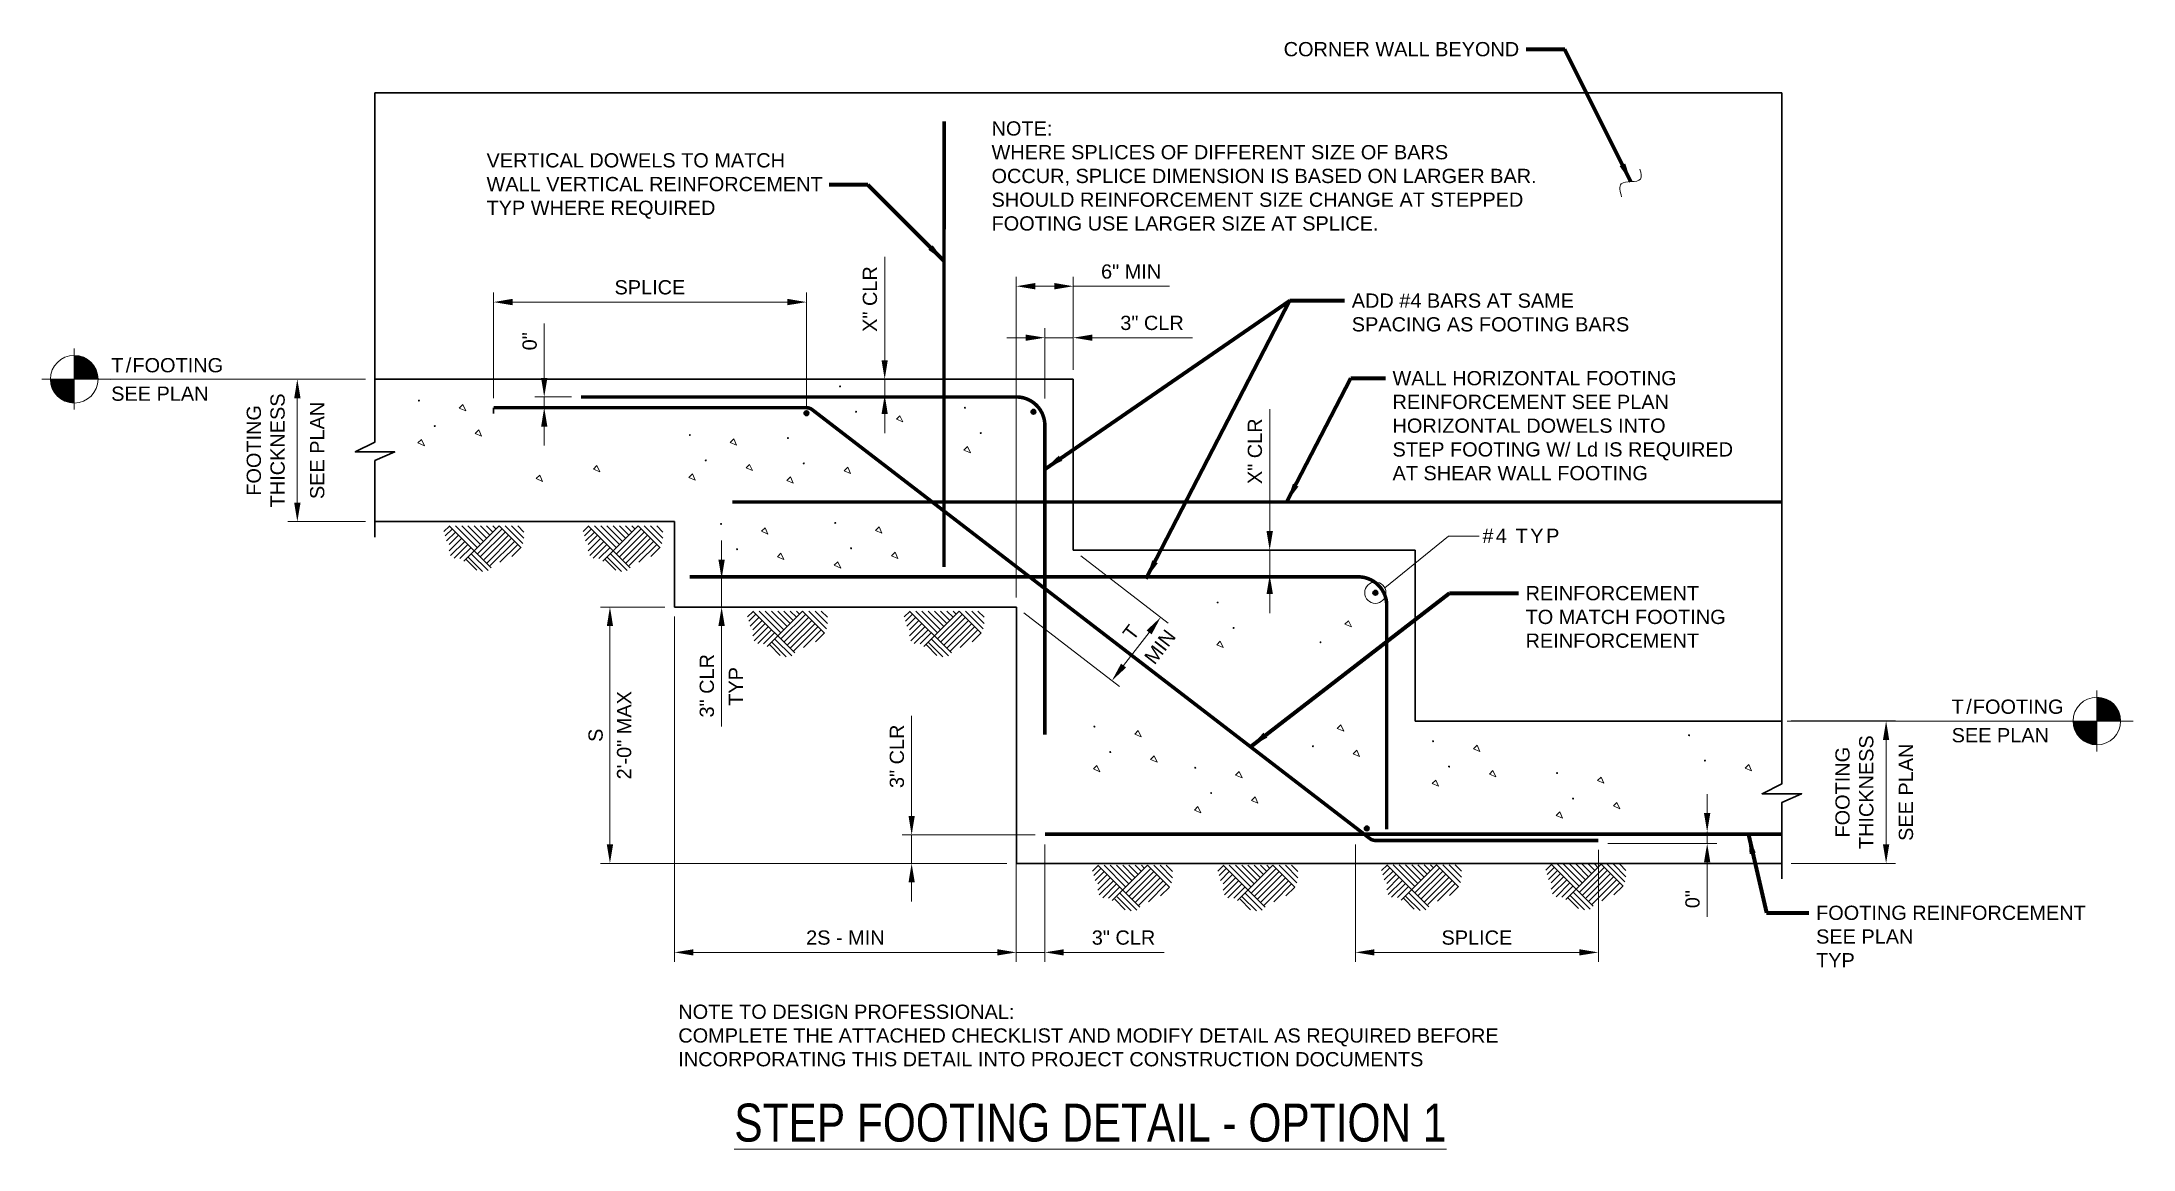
# Model space of a CAD drawing. Header units: inches. Extents: x -236 to -15, y 809 to 925.
import ezdxf

# ---------------------------------------------------------------- set-up
doc = ezdxf.new("R2010")
doc.units = ezdxf.units.IN
doc.header["$LTSCALE"] = 5
doc.header["$MEASUREMENT"] = 0
for name, color, linetype, lineweight in [('S-ANNO-DIMS', 1, 'Continuous', 20), ('S-ANNO-TEXT', 7, 'Continuous', 20), ('S-DELT-PATT', 7, 'Continuous', 15), ('S-DETL', 3, 'Continuous', 30)]:
    doc.layers.add(name, color=color, linetype=linetype, lineweight=lineweight)
doc.styles.add('Romans', font='arial.ttf')
doc.dimstyles.get("Standard").update_dxf_attribs({"dimtxt": 0.18, "dimasz": 0.18, "dimexe": 0.18, "dimexo": 0.0625, "dimgap": 0.09, "dimtad": 0, "dimtih": 1, "dimtoh": 1, "dimdec": 4, "dimzin": 0, "dimdsep": 46, "dimtxsty": 'Standard', "dimcen": 0.09, "dimadec": 0, "dimazin": 0, "dimtfac": 1, "dimtdec": 4, "dimtofl": 0, "dimtmove": 0, "dimatfit": 3, "dimfxl": 1, "dimtolj": 1, "dimtzin": 0, "dimarcsym": 0})

msp = doc.modelspace()

# ---------------------------------------------------------------- texts
at = {"layer": 'S-ANNO-DIMS', "attachment_point": 5, "style": 'Romans'}
for s, insert, char_height, rotation in [('\\A1;SEE PLAN', (-206.5688186, 882.1655868), 1.499999989, 90), ('\\A1;MIN', (-117.8314071, 861.4841214), 1.49999999, 52.431562154), ('\\A1;SEE PLAN', (-39.2737126, 846.1655868), 1.499999989, 90)]:
    msp.add_mtext(s, dxfattribs=dict(at, insert=insert, char_height=char_height, rotation=rotation))
at = {"layer": 'S-ANNO-DIMS', "insert": (-163.2421222, 859.3487383), "char_height": 1.49999999, "width": 35.703847172, "attachment_point": 3, "rotation": 90, "style": 'Romans'}
msp.add_mtext('TYP', dxfattribs=at)
at = {"layer": 'S-ANNO-DIMS', "insert": (-175.7507639, 852.1655868), "char_height": 1.49999999, "attachment_point": 5, "rotation": 90, "line_spacing_factor": 1.2, "style": 'Romans'}
msp.add_mtext('S\\P2\'-0" MAX', dxfattribs=at)
at = {"layer": 'S-ANNO-TEXT', "style": 'Romans', "width": 0.8}
msp.add_text('%%USTEP FOOTING DETAIL - OPTION 1', height=4, dxfattribs=at).set_placement((-162.6597016, 809.3724117))
at = {"layer": 'S-ANNO-TEXT', "char_height": 1.499999989, "style": 'Romans'}
for s, insert, attachment_point in [('CORNER WALL BEYOND', (-80.0084556, 925.1799608), 3), ('NOTE: \\PWHERE SPLICES OF DIFFERENT SIZE OF BARS \\POCCUR, SPLICE DIMENSION IS BASED ON LARGER BAR.\\PSHOULD REINFORCEMENT SIZE CHANGE AT STEPPED \\PFOOTING USE LARGER SIZE AT SPLICE.', (-135.5671097, 916.8278125), 1), ('VERTICAL DOWELS TO MATCH \\PWALL VERTICAL REINFORCEMENT \\PTYP WHERE REQUIRED', (-188.7442355, 913.4708961), 1), ('ADD #4 BARS AT SAME \\PSPACING AS FOOTING BARS', (-97.6365525, 898.6972932), 1), ('WALL HORIZONTAL FOOTING \\PREINFORCEMENT SEE PLAN \\PHORIZONTAL DOWELS INTO \\PSTEP FOOTING W/ Ld IS REQUIRED \\PAT SHEAR WALL FOOTING', (-93.3436725, 890.5272819), 1), ('{\\T1.2;#4 TYP}', (-75.4902725, 873.9212713), 3), ('REINFORCEMENT \\PTO MATCH FOOTING \\PREINFORCEMENT ', (-79.3324569, 867.8852065), 1), ('FOOTING REINFORCEMENT \\PSEE PLAN \\PTYP', (-48.742828, 834.2188312), 1), ('NOTE TO DESIGN PROFESSIONAL: \\PCOMPLETE THE ATTACHED CHECKLIST AND MODIFY DETAIL AS REQUIRED BEFORE \\PINCORPORATING THIS DETAIL INTO PROJECT CONSTRUCTION DOCUMENTS', (-168.5516865, 823.7987419), 1)]:
    msp.add_mtext(s, dxfattribs=dict(at, insert=insert, attachment_point=attachment_point))
at = {"layer": 'S-ANNO-TEXT', "char_height": 1.499999989, "attachment_point": 4, "line_spacing_factor": 1.2, "style": 'Romans'}
for insert in [(-228.2690965, 889.6330646), (-34.4691402, 853.6655868)]:
    msp.add_mtext('{\\T1.2;T/}FOOTING\\PSEE PLAN', dxfattribs=dict(at, insert=insert))

# ---------------------------------------------------------------- blocks, each defined once
blk = doc.blocks.new('*D4')
at = {"layer": 'Defpoints', "color": 0, "transparency": 16777216}
for p in [(-129.96, 841.67), (-143.98, 838.67), (-132.96, 838.67)]:
    blk.add_point(p, dxfattribs=at)
at = {"layer": 'S-ANNO-DIMS', "transparency": 16777216}
for p, q in [((-143.98, 843.67), (-143.98, 854.23)), ((-130.96, 841.67), (-144.98, 841.67)), ((-143.98, 838.67), (-143.98, 841.67)), ((-133.96, 838.67), (-144.98, 838.67)), ((-143.98, 836.67), (-143.98, 834.67))]:
    blk.add_line(p, q, dxfattribs=at)
for points in [[(-144.31, 843.67), (-143.65, 843.67), (-143.98, 841.67)], [(-144.31, 836.67), (-143.65, 836.67), (-143.98, 838.67)]]:
    blk.add_solid(points, dxfattribs=at)
at = {"layer": 'S-ANNO-DIMS', "transparency": 16777216, "insert": (-145.53, 849.95), "char_height": 1.5, "attachment_point": 5, "rotation": 90, "style": 'Romans'}
blk.add_mtext('\\A1;3" CLR', dxfattribs=at)
blk = doc.blocks.new('*D5')
at = {"layer": 'Defpoints', "color": 0, "transparency": 16777216}
for p in [(-129.96, 841.67), (-132.96, 838.67), (-129.96, 829.3)]:
    blk.add_point(p, dxfattribs=at)
at = {"layer": 'S-ANNO-DIMS', "transparency": 16777216}
for p, q in [((-129.96, 840.67), (-129.96, 828.3)), ((-132.96, 837.67), (-132.96, 828.3)), ((-134.96, 829.3), (-136.96, 829.3)), ((-132.96, 829.3), (-129.96, 829.3)), ((-127.96, 829.3), (-117.39, 829.3))]:
    blk.add_line(p, q, dxfattribs=at)
for points in [[(-134.96, 829.63), (-134.96, 828.97), (-132.96, 829.3)], [(-127.96, 829.63), (-127.96, 828.97), (-129.96, 829.3)]]:
    blk.add_solid(points, dxfattribs=at)
at = {"layer": 'S-ANNO-DIMS', "transparency": 16777216, "insert": (-121.67, 830.85), "char_height": 1.5, "attachment_point": 5, "style": 'Romans'}
blk.add_mtext('\\A1;3" CLR', dxfattribs=at)
blk = doc.blocks.new('*D6')
at = {"layer": 'Defpoints', "color": 0, "transparency": 16777216}
for p in [(-168.96, 865.67), (-132.96, 839.67), (-132.96, 829.3)]:
    blk.add_point(p, dxfattribs=at)
at = {"layer": 'S-ANNO-DIMS', "transparency": 16777216}
for p, q in [((-168.96, 864.67), (-168.96, 828.3)), ((-132.96, 838.67), (-132.96, 828.3)), ((-166.96, 829.3), (-134.96, 829.3))]:
    blk.add_line(p, q, dxfattribs=at)
for points in [[(-166.96, 829.63), (-166.96, 828.97), (-168.96, 829.3)], [(-134.96, 829.63), (-134.96, 828.97), (-132.96, 829.3)]]:
    blk.add_solid(points, dxfattribs=at)
at = {"layer": 'S-ANNO-DIMS', "transparency": 16777216, "insert": (-150.96, 830.85), "char_height": 1.5, "attachment_point": 5, "style": 'Romans'}
blk.add_mtext('\\A1;2S - MIN', dxfattribs=at)
blk = doc.blocks.new('*D7')
at = {"layer": 'Defpoints', "color": 0, "transparency": 16777216}
for p in [(-168.96, 865.67), (-175.75, 838.67), (-132.96, 838.67)]:
    blk.add_point(p, dxfattribs=at)
at = {"layer": 'S-ANNO-DIMS', "transparency": 16777216}
for p, q in [((-169.96, 865.67), (-176.75, 865.67)), ((-175.75, 863.67), (-175.75, 840.67)), ((-133.96, 838.67), (-176.75, 838.67))]:
    blk.add_line(p, q, dxfattribs=at)
for points in [[(-176.08, 863.67), (-175.42, 863.67), (-175.75, 865.67)], [(-176.08, 840.67), (-175.42, 840.67), (-175.75, 838.67)]]:
    blk.add_solid(points, dxfattribs=at)
blk = doc.blocks.new('*D8')
at = {"layer": 'Defpoints', "color": 0, "transparency": 16777216}
for p in [(-97.25, 841.67), (-71.67, 841.09), (-71.67, 829.3)]:
    blk.add_point(p, dxfattribs=at)
at = {"layer": 'S-ANNO-DIMS', "transparency": 16777216}
for p, q in [((-97.25, 840.67), (-97.25, 828.3)), ((-71.67, 840.09), (-71.67, 828.3)), ((-95.25, 829.3), (-73.67, 829.3))]:
    blk.add_line(p, q, dxfattribs=at)
for points in [[(-95.25, 829.63), (-95.25, 828.97), (-97.25, 829.3)], [(-73.67, 829.63), (-73.67, 828.97), (-71.67, 829.3)]]:
    blk.add_solid(points, dxfattribs=at)
at = {"layer": 'S-ANNO-DIMS', "transparency": 16777216, "insert": (-84.46, 830.85), "char_height": 1.5, "attachment_point": 5, "style": 'Romans'}
blk.add_mtext('\\A1;SPLICE', dxfattribs=at)
blk = doc.blocks.new('*D9')
at = {"layer": 'Defpoints', "color": 0, "transparency": 16777216}
for p in [(-155.06, 897.79), (-188.01, 886.67), (-155.06, 885.67)]:
    blk.add_point(p, dxfattribs=at)
at = {"layer": 'S-ANNO-DIMS', "transparency": 16777216}
for p, q in [((-188.01, 887.67), (-188.01, 898.79)), ((-155.06, 886.67), (-155.06, 898.79)), ((-186.01, 897.79), (-157.06, 897.79))]:
    blk.add_line(p, q, dxfattribs=at)
for points in [[(-186.01, 898.13), (-186.01, 897.46), (-188.01, 897.79)], [(-157.06, 898.13), (-157.06, 897.46), (-155.06, 897.79)]]:
    blk.add_solid(points, dxfattribs=at)
at = {"layer": 'S-ANNO-DIMS', "transparency": 16777216, "insert": (-171.54, 899.34), "char_height": 1.5, "attachment_point": 5, "style": 'Romans'}
blk.add_mtext('\\A1;SPLICE', dxfattribs=at)
blk = doc.blocks.new('*D10')
at = {"layer": 'Defpoints', "color": 0, "transparency": 16777216}
for p in [(-126.96, 894.04), (-126.96, 889.67), (-129.96, 886.64)]:
    blk.add_point(p, dxfattribs=at)
at = {"layer": 'S-ANNO-DIMS', "transparency": 16777216}
for p, q in [((-129.96, 887.64), (-129.96, 895.04)), ((-126.96, 890.67), (-126.96, 895.04)), ((-131.96, 894.04), (-133.96, 894.04)), ((-129.96, 894.04), (-126.96, 894.04)), ((-124.96, 894.04), (-114.39, 894.04))]:
    blk.add_line(p, q, dxfattribs=at)
for points in [[(-131.96, 894.37), (-131.96, 893.71), (-129.96, 894.04)], [(-124.96, 894.37), (-124.96, 893.71), (-126.96, 894.04)]]:
    blk.add_solid(points, dxfattribs=at)
at = {"layer": 'S-ANNO-DIMS', "transparency": 16777216, "insert": (-118.67, 895.59), "char_height": 1.5, "attachment_point": 5, "style": 'Romans'}
blk.add_mtext('\\A1;3" CLR', dxfattribs=at)
blk = doc.blocks.new('*D11')
at = {"layer": 'Defpoints', "color": 0, "transparency": 16777216}
for p in [(-126.96, 899.46), (-126.96, 889.67), (-132.96, 865.67)]:
    blk.add_point(p, dxfattribs=at)
at = {"layer": 'S-ANNO-DIMS', "transparency": 16777216}
for p, q in [((-132.96, 866.67), (-132.96, 900.46)), ((-130.96, 899.46), (-128.96, 899.46)), ((-126.96, 890.67), (-126.96, 900.46)), ((-126.96, 899.46), (-116.83, 899.46))]:
    blk.add_line(p, q, dxfattribs=at)
for points in [[(-130.96, 899.8), (-130.96, 899.13), (-132.96, 899.46)], [(-128.96, 899.8), (-128.96, 899.13), (-126.96, 899.46)]]:
    blk.add_solid(points, dxfattribs=at)
at = {"layer": 'S-ANNO-DIMS', "transparency": 16777216, "insert": (-120.87, 901), "char_height": 1.5, "attachment_point": 5, "style": 'Romans'}
blk.add_mtext('\\A1;6" MIN', dxfattribs=at)
blk = doc.blocks.new('*D12')
at = {"layer": 'Defpoints', "color": 0, "transparency": 16777216}
for p in [(-60.21, 841.98), (-71.67, 840.77), (-60.21, 840.77)]:
    blk.add_point(p, dxfattribs=at)
at = {"layer": 'S-ANNO-DIMS', "transparency": 16777216}
for p, q in [((-60.21, 843.98), (-60.21, 845.98)), ((-60.21, 841.98), (-60.21, 840.77)), ((-70.67, 840.77), (-59.21, 840.77)), ((-60.21, 838.77), (-60.21, 833.05))]:
    blk.add_line(p, q, dxfattribs=at)
for points in [[(-60.55, 843.98), (-59.88, 843.98), (-60.21, 841.98)], [(-60.55, 838.77), (-59.88, 838.77), (-60.21, 840.77)]]:
    blk.add_solid(points, dxfattribs=at)
at = {"layer": 'S-ANNO-DIMS', "transparency": 16777216, "insert": (-61.75, 834.91), "char_height": 1.5, "attachment_point": 5, "rotation": 90, "style": 'Romans'}
blk.add_mtext('\\A1;0"', dxfattribs=at)
blk = doc.blocks.new('*D13')
at = {"layer": 'Defpoints', "color": 0, "transparency": 16777216}
for p in [(-52.35, 853.67), (-52.35, 838.67), (-41.37, 838.67)]:
    blk.add_point(p, dxfattribs=at)
at = {"layer": 'S-ANNO-DIMS', "transparency": 16777216}
for p, q in [((-51.35, 853.67), (-40.37, 853.67)), ((-41.37, 851.67), (-41.37, 840.67)), ((-51.35, 838.67), (-40.37, 838.67))]:
    blk.add_line(p, q, dxfattribs=at)
for points in [[(-41.7, 851.67), (-41.04, 851.67), (-41.37, 853.67)], [(-41.7, 840.67), (-41.04, 840.67), (-41.37, 838.67)]]:
    blk.add_solid(points, dxfattribs=at)
at = {"layer": 'S-ANNO-DIMS', "transparency": 16777216, "insert": (-44.7, 846.17), "char_height": 1.5, "attachment_point": 5, "rotation": 90, "style": 'Romans'}
blk.add_mtext('\\A1;FOOTING\\PTHICKNESS', dxfattribs=at)
blk = doc.blocks.new('*D14')
at = {"layer": 'Defpoints', "color": 0, "transparency": 16777216}
for p in [(-90.96, 871.67), (-106.28, 869.04), (-106.28, 869.04)]:
    blk.add_point(p, dxfattribs=at)
at = {"layer": 'S-ANNO-DIMS', "transparency": 16777216}
for p, q in [((-106.28, 873.67), (-106.28, 886.52)), ((-106.28, 869.04), (-106.28, 871.67)), ((-106.28, 867.04), (-106.28, 865.04))]:
    blk.add_line(p, q, dxfattribs=at)
for points in [[(-106.61, 873.67), (-105.94, 873.67), (-106.28, 871.67)], [(-106.61, 867.04), (-105.94, 867.04), (-106.28, 869.04)]]:
    blk.add_solid(points, dxfattribs=at)
at = {"layer": 'S-ANNO-DIMS', "transparency": 16777216, "insert": (-107.83, 882.08), "char_height": 1.5, "attachment_point": 5, "rotation": 90, "style": 'Romans'}
blk.add_mtext('\\A1;X" CLR', dxfattribs=at)
blk = doc.blocks.new('*D15')
at = {"layer": 'Defpoints', "color": 0, "transparency": 16777216}
for p in [(-126.96, 871.67), (-132.96, 865.67), (-117.76, 864.59)]:
    blk.add_point(p, dxfattribs=at)
at = {"layer": 'S-ANNO-DIMS', "transparency": 16777216}
for p, q in [((-126.16, 871.06), (-116.96, 863.98)), ((-132.16, 865.06), (-122.09, 857.31)), ((-121.67, 859.5), (-118.98, 863))]:
    blk.add_line(p, q, dxfattribs=at)
for points in [[(-119.24, 863.21), (-118.71, 862.8), (-117.76, 864.59)], [(-121.93, 859.71), (-121.4, 859.3), (-122.89, 857.92)]]:
    blk.add_solid(points, dxfattribs=at)
at = {"layer": 'S-ANNO-DIMS', "transparency": 16777216, "insert": (-120.88, 862.99), "char_height": 1.5, "attachment_point": 5, "rotation": 52.4316, "style": 'Romans'}
blk.add_mtext('\\A1;T', dxfattribs=at)
blk = doc.blocks.new('*D1')
at = {"layer": 'Defpoints', "color": 0, "transparency": 16777216}
for p in [(-178.79, 887.8), (-182.67, 886.67), (-178.79, 886.67)]:
    blk.add_point(p, dxfattribs=at)
at = {"layer": 'S-ANNO-DIMS', "transparency": 16777216}
for p, q in [((-182.67, 889.8), (-182.67, 895.52)), ((-179.79, 887.8), (-183.67, 887.8)), ((-182.67, 886.67), (-182.67, 887.8)), ((-179.79, 886.67), (-183.67, 886.67)), ((-182.67, 884.67), (-182.67, 882.67))]:
    blk.add_line(p, q, dxfattribs=at)
for points in [[(-183, 889.8), (-182.34, 889.8), (-182.67, 887.8)], [(-183, 884.67), (-182.34, 884.67), (-182.67, 886.67)]]:
    blk.add_solid(points, dxfattribs=at)
at = {"layer": 'S-ANNO-DIMS', "transparency": 16777216, "insert": (-184.2, 893.66), "char_height": 1.5, "attachment_point": 5, "rotation": 90, "style": 'Romans'}
blk.add_mtext('\\A1;0"', dxfattribs=at)
blk = doc.blocks.new('*D0')
at = {"layer": 'Defpoints', "color": 0, "transparency": 16777216}
for p in [(-200.49, 889.67), (-208.67, 874.67), (-200.49, 874.67)]:
    blk.add_point(p, dxfattribs=at)
at = {"layer": 'S-ANNO-DIMS', "transparency": 16777216}
for p, q in [((-201.49, 889.67), (-209.67, 889.67)), ((-208.67, 887.67), (-208.67, 876.67)), ((-201.49, 874.67), (-209.67, 874.67))]:
    blk.add_line(p, q, dxfattribs=at)
for points in [[(-209, 887.67), (-208.33, 887.67), (-208.67, 889.67)], [(-209, 876.67), (-208.33, 876.67), (-208.67, 874.67)]]:
    blk.add_solid(points, dxfattribs=at)
at = {"layer": 'S-ANNO-DIMS', "transparency": 16777216, "insert": (-211.99, 882.17), "char_height": 1.5, "attachment_point": 5, "rotation": 90, "style": 'Romans'}
blk.add_mtext('\\A1;FOOTING\\PTHICKNESS', dxfattribs=at)
blk = doc.blocks.new('*D2')
at = {"layer": 'Defpoints', "color": 0, "transparency": 16777216}
for p in [(-146.82, 887.99), (-146.82, 887.99), (-140.57, 889.67)]:
    blk.add_point(p, dxfattribs=at)
at = {"layer": 'S-ANNO-DIMS', "transparency": 16777216}
for p, q in [((-146.82, 891.67), (-146.82, 902.55)), ((-146.82, 887.99), (-146.82, 889.67)), ((-146.82, 885.99), (-146.82, 883.99))]:
    blk.add_line(p, q, dxfattribs=at)
for points in [[(-147.15, 891.67), (-146.49, 891.67), (-146.82, 889.67)], [(-147.15, 885.99), (-146.49, 885.99), (-146.82, 887.99)]]:
    blk.add_solid(points, dxfattribs=at)
at = {"layer": 'S-ANNO-DIMS', "transparency": 16777216, "insert": (-148.37, 898.11), "char_height": 1.5, "attachment_point": 5, "rotation": 90, "style": 'Romans'}
blk.add_mtext('\\A1;X" CLR', dxfattribs=at)
blk = doc.blocks.new('*D3')
at = {"layer": 'Defpoints', "color": 0, "transparency": 16777216}
for p in [(-163.99, 868.67), (-159.99, 868.67), (-156.99, 865.67)]:
    blk.add_point(p, dxfattribs=at)
at = {"layer": 'S-ANNO-DIMS', "transparency": 16777216}
for p, q in [((-163.99, 870.67), (-163.99, 872.67)), ((-163.99, 868.67), (-163.99, 865.67)), ((-163.99, 863.67), (-163.99, 853.1))]:
    blk.add_line(p, q, dxfattribs=at)
for points in [[(-164.33, 870.67), (-163.66, 870.67), (-163.99, 868.67)], [(-164.33, 863.67), (-163.66, 863.67), (-163.99, 865.67)]]:
    blk.add_solid(points, dxfattribs=at)
at = {"layer": 'S-ANNO-DIMS', "transparency": 16777216, "insert": (-165.54, 857.38), "char_height": 1.5, "attachment_point": 5, "rotation": 90, "style": 'Romans'}
blk.add_mtext('\\A1;3" CLR', dxfattribs=at)

# ---------------------------------------------------------------- dimensions: what is measured, and where the dimension line sits
at = {"layer": 'S-ANNO-DIMS'}
for base, p1, p2, text, picture, middle in [((-126.9558789, 899.4649906), (-132.9558789, 865.6655868), (-126.9558789, 889.6655868), '6" MIN', '*D11', (-120.8673266, 899.4649906)), ((-155.0625735, 897.7934245), (-188.0082074, 886.6655868), (-155.0625735, 885.6655868), 'SPLICE', '*D9', (-171.5353905, 897.7934245)), ((-126.9558789, 894.0409722), (-129.9553673, 886.6375199), (-126.9558789, 889.6655868), '3" CLR', '*D10', (-118.6714315, 894.0409722)), ((-132.9558789, 829.3014362), (-168.9558789, 865.6655868), (-132.9558789, 839.6655868), '2S - MIN', '*D6', (-150.9558789, 829.3014362)), ((-129.9558789, 829.3014362), (-132.9558789, 838.6655868), (-129.9558789, 841.6655868), '3" CLR', '*D5', (-121.6714315, 829.3014362)), ((-71.673022, 829.3014362), (-97.2461021, 841.6655868), (-71.673022, 841.0871251), 'SPLICE', '*D8', (-84.459562, 829.3014362))]:
    dim = msp.add_linear_dim(base=base, p1=p1, p2=p2, text=text, dimstyle='Standard', override={"dimscale": 16, "dimtxt": 0.09375, "dimasz": 0.125, "dimexe": 0.0625, "dimgap": 0.0625, "dimtih": 0, "dimtoh": 0, "dimdec": 5, "dimlfac": 1, "dimrnd": 0.03125, "dimzin": 7, "dimlunit": 4, "dimtxsty": 'Romans', "dimcen": 0.125, "dimclrd": 256, "dimclre": 256, "dimclrt": 256, "dimadec": 4, "dimtdec": 5, "dimtofl": 1, "dimtvp": 1, "dimfrac": 2, "dimtzin": 3, "dimlwd": 65535, "dimlwe": 65535}, dxfattribs=at)
    dim.commit()
    dim.dimension.update_dxf_attribs({"geometry": picture, "text_midpoint": middle, "dimtype": 128})
for base, p1, p2, angle, text, override, picture, middle in [((-146.8195191, 887.9860165), (-140.5706162, 889.6655868), (-146.8195191, 887.9860165), 270, 'X" CLR', {"dimscale": 16, "dimtxt": 0.09375, "dimasz": 0.125, "dimexe": 0.0625, "dimgap": 0.0625, "dimtih": 0, "dimtoh": 0, "dimdec": 5, "dimlfac": 1, "dimrnd": 0.03125, "dimzin": 7, "dimlunit": 4, "dimtxsty": 'Romans', "dimcen": 0.125, "dimse1": 1, "dimse2": 1, "dimclrd": 256, "dimclre": 256, "dimclrt": 256, "dimadec": 4, "dimtdec": 5, "dimtofl": 1, "dimtvp": 1, "dimfrac": 2, "dimtzin": 3, "dimlwd": 65535, "dimlwe": 65535}, '*D2', (-146.8195191, 898.1055595)), ((-182.6695171, 886.6655868), (-178.7886979, 887.7985165), (-178.7886979, 886.6655868), 270, '0"', {"dimscale": 16, "dimtxt": 0.09375, "dimasz": 0.125, "dimexe": 0.0625, "dimgap": 0.0625, "dimtih": 0, "dimtoh": 0, "dimdec": 5, "dimlfac": 1, "dimrnd": 0.03125, "dimzin": 7, "dimlunit": 4, "dimtxsty": 'Romans', "dimcen": 0.125, "dimclrd": 256, "dimclre": 256, "dimclrt": 256, "dimadec": 4, "dimtdec": 5, "dimtofl": 1, "dimtvp": 1, "dimfrac": 2, "dimtzin": 3, "dimlwd": 65535, "dimlwe": 65535}, '*D1', (-182.6695171, 893.660556)), ((-208.6650455, 874.6655868), (-200.4911562, 889.6655868), (-200.4911562, 874.6655868), 270, 'FOOTING\\PTHICKNESS', {"dimscale": 16, "dimtxt": 0.09375, "dimasz": 0.125, "dimexe": 0.0625, "dimgap": 0, "dimtih": 0, "dimtoh": 0, "dimdec": 5, "dimlfac": 1, "dimrnd": 0.03125, "dimzin": 7, "dimlunit": 4, "dimtxsty": 'Romans', "dimcen": 0.125, "dimclrd": 256, "dimclre": 256, "dimclrt": 256, "dimadec": 4, "dimtdec": 5, "dimtofl": 1, "dimtmove": 2, "dimtvp": 1, "dimfrac": 2, "dimtzin": 3, "dimlwd": 65535, "dimlwe": 65535}, '*D0', (-211.991435, 882.1655868)), ((-106.2779602, 869.0405868), (-90.9558789, 871.6655868), (-106.2779602, 869.0405868), 270, 'X" CLR', {"dimscale": 16, "dimtxt": 0.09375, "dimasz": 0.125, "dimexe": 0.0625, "dimgap": 0.0625, "dimtih": 0, "dimtoh": 0, "dimdec": 5, "dimlfac": 1, "dimrnd": 0.03125, "dimzin": 7, "dimlunit": 4, "dimtxsty": 'Romans', "dimcen": 0.125, "dimse1": 1, "dimse2": 1, "dimclrd": 256, "dimclre": 256, "dimclrt": 256, "dimadec": 4, "dimtdec": 5, "dimtofl": 1, "dimtvp": 1, "dimfrac": 2, "dimtzin": 3, "dimlwd": 65535, "dimlwe": 65535}, '*D14', (-106.2779602, 882.0817457)), ((-163.9921222, 868.6655868), (-156.9921222, 865.6655868), (-159.9921222, 868.6655868), 90, '3" CLR', {"dimscale": 16, "dimtxt": 0.09375, "dimasz": 0.125, "dimexe": 0.0625, "dimgap": 0.0625, "dimtih": 0, "dimtoh": 0, "dimdec": 5, "dimlfac": 1, "dimrnd": 0.03125, "dimzin": 7, "dimlunit": 4, "dimtxsty": 'Romans', "dimcen": 0.125, "dimse1": 1, "dimse2": 1, "dimclrd": 256, "dimclre": 256, "dimclrt": 256, "dimadec": 4, "dimtdec": 5, "dimtofl": 1, "dimtvp": 1, "dimfrac": 2, "dimtzin": 3, "dimlwd": 65535, "dimlwe": 65535}, '*D3', (-163.9921222, 857.3811394)), ((-117.7561235, 864.5888913), (-132.9558789, 865.6655868), (-126.9558789, 871.6655868), 52.431562154, 'T', {"dimscale": 16, "dimtxt": 0.09375, "dimasz": 0.125, "dimexe": 0.0625, "dimgap": 0.0625, "dimtih": 0, "dimtoh": 0, "dimdec": 5, "dimlfac": 1, "dimrnd": 0.03125, "dimzin": 7, "dimlunit": 4, "dimtxsty": 'Romans', "dimcen": 0.125, "dimclrd": 256, "dimclre": 256, "dimclrt": 256, "dimadec": 4, "dimtdec": 5, "dimtofl": 1, "dimtvp": 1, "dimfrac": 2, "dimtzin": 3, "dimlwd": 65535, "dimlwe": 65535}, '*D15', (-119.6910265, 862.0735035)), ((-175.7507639, 838.6655868), (-168.9558789, 865.6655868), (-132.9558789, 838.6655868), 270, ' ', {"dimscale": 16, "dimtxt": 0.09375, "dimasz": 0.125, "dimexe": 0.0625, "dimgap": 0.0625, "dimtih": 0, "dimtoh": 0, "dimdec": 5, "dimlfac": 1, "dimrnd": 0.03125, "dimzin": 7, "dimlunit": 4, "dimtxsty": 'Romans', "dimcen": 0.125, "dimclrd": 256, "dimclre": 256, "dimclrt": 256, "dimadec": 4, "dimtdec": 5, "dimtofl": 1, "dimtvp": 1, "dimfrac": 2, "dimtzin": 3, "dimlwd": 65535, "dimlwe": 65535}, '*D7', (-175.7507639, 852.1655868)), ((-143.9789693, 838.6655868), (-129.9558789, 841.6655868), (-132.9558789, 838.6655868), 270, '3" CLR', {"dimscale": 16, "dimtxt": 0.09375, "dimasz": 0.125, "dimexe": 0.0625, "dimgap": 0.0625, "dimtih": 0, "dimtoh": 0, "dimdec": 5, "dimlfac": 1, "dimrnd": 0.03125, "dimzin": 7, "dimlunit": 4, "dimtxsty": 'Romans', "dimcen": 0.125, "dimclrd": 256, "dimclre": 256, "dimclrt": 256, "dimadec": 4, "dimtdec": 5, "dimtofl": 1, "dimtvp": 1, "dimfrac": 2, "dimtzin": 3, "dimlwd": 65535, "dimlwe": 65535}, '*D4', (-143.9789693, 849.9500342)), ((-41.3699396, 838.6655868), (-52.3465047, 853.6655868), (-52.3465047, 838.6655868), 270, 'FOOTING\\PTHICKNESS', {"dimscale": 16, "dimtxt": 0.09375, "dimasz": 0.125, "dimexe": 0.0625, "dimgap": 0, "dimtih": 0, "dimtoh": 0, "dimdec": 5, "dimlfac": 1, "dimrnd": 0.03125, "dimzin": 7, "dimlunit": 4, "dimtxsty": 'Romans', "dimcen": 0.125, "dimclrd": 256, "dimclre": 256, "dimclrt": 256, "dimadec": 4, "dimtdec": 5, "dimtofl": 1, "dimtmove": 2, "dimtvp": 1, "dimfrac": 2, "dimtzin": 3, "dimlwd": 65535, "dimlwe": 65535}, '*D13', (-44.696329, 846.1655868)), ((-60.2147911, 840.7746251), (-60.2147911, 841.9780868), (-71.673022, 840.7746251), 270, '0"', {"dimscale": 16, "dimtxt": 0.09375, "dimasz": 0.125, "dimexe": 0.0625, "dimgap": 0.0625, "dimtih": 0, "dimtoh": 0, "dimdec": 5, "dimlfac": 1, "dimrnd": 0.03125, "dimzin": 7, "dimlunit": 4, "dimtxsty": 'Romans', "dimcen": 0.125, "dimclrd": 256, "dimclre": 256, "dimclrt": 256, "dimadec": 4, "dimtdec": 5, "dimtofl": 1, "dimtvp": 1, "dimfrac": 2, "dimtzin": 3, "dimlwd": 65535, "dimlwe": 65535}, '*D12', (-60.2147911, 834.9125856))]:
    dim = msp.add_linear_dim(base=base, p1=p1, p2=p2, angle=angle, text=text, dimstyle='Standard', override=override, dxfattribs=at)
    dim.commit()
    dim.dimension.update_dxf_attribs({"geometry": picture, "text_midpoint": middle, "dimtype": 128})

# ---------------------------------------------------------------- hatches: boundary and pattern name
at = {"layer": 'S-ANNO-TEXT'}
h = msp.add_hatch(color=256, dxfattribs=at)
h.dxf.hatch_style = 1
h.paths.add_polyline_path([(-232.1641193, 889.6655868), (-229.6562851, 889.6655868, 0.4142135624), (-232.1641193, 892.173421)])
h = msp.add_hatch(color=256, dxfattribs=at)
h.dxf.hatch_style = 1
h.paths.add_polyline_path([(-232.1641193, 887.1577526), (-232.1641193, 889.6655868), (-234.6719535, 889.6655868, 0.4142135624)])
h = msp.add_hatch(color=256, dxfattribs=at)
h.dxf.hatch_style = 1
h.paths.add_polyline_path([(-19.1785375, 853.6655868), (-16.6707034, 853.6655868, 0.4142135624), (-19.1785375, 856.173421)])
h = msp.add_hatch(color=256, dxfattribs=at)
h.dxf.hatch_style = 1
h.paths.add_polyline_path([(-19.1785375, 851.1577526), (-19.1785375, 853.6655868), (-21.6863717, 853.6655868, 0.4142135624)])
at = {"layer": 'S-DETL'}
h = msp.add_hatch(color=256, dxfattribs=at)
h.dxf.hatch_style = 1
h.paths.add_polyline_path([(-155.3083397, 886.0866109, 0.0947853979), (-155.2906897, 885.9943424), (-154.8259896, 885.9943424, 0.0947853979), (-154.8083397, 886.0866109, 1)])
h.paths.add_polyline_path([(-154.8259896, 885.9943424), (-155.2906897, 885.9943424, 0.6788531939)])
h = msp.add_hatch(color=256, dxfattribs=at)
h.dxf.hatch_style = 1
h.paths.add_polyline_path([(-131.4121461, 886.2390398, 0.0947853979), (-131.3944961, 886.1467713), (-130.9297961, 886.1467713, 0.0947853979), (-130.9121461, 886.2390398, 1)])
h.paths.add_polyline_path([(-130.9297961, 886.1467713), (-131.3944961, 886.1467713, 0.6788531939)])
h = msp.add_hatch(color=256, dxfattribs=at)
h.dxf.hatch_style = 1
h.paths.add_polyline_path([(-95.4024554, 867.1777419, 0.0947853979), (-95.3848054, 867.0854734), (-94.9201054, 867.0854734, 0.0947853979), (-94.9024554, 867.1777419, 1)])
h.paths.add_polyline_path([(-94.9201054, 867.0854734), (-95.3848054, 867.0854734, 0.6788531939)])
h = msp.add_hatch(color=256, dxfattribs=at)
h.dxf.hatch_style = 1
h.paths.add_polyline_path([(-96.3019031, 842.3583321, 0.0947853979), (-96.2842531, 842.2660637), (-95.8195531, 842.2660637, 0.0947853979), (-95.8019031, 842.3583321, 1)])
h.paths.add_polyline_path([(-95.8195531, 842.2660637), (-96.2842531, 842.2660637, 0.6788531939)])

# ---------------------------------------------------------------- linework, layer by layer
at = {"layer": 'S-ANNO-TEXT'}
for p, q in [((-232.1641193, 886.4679716), (-232.1641193, 892.8915406)), ((-235.5733005, 889.6655868), (-202.5774315, 889.6655868)), ((-234.6719535, 889.6655868), (-228.3393243, 889.6514175)), ((-19.1785375, 850.4679716), (-19.1785375, 856.8915406)), ((-51.7981903, 853.6655868), (-15.3537425, 853.6655868)), ((-21.6863717, 853.6655868), (-15.3537425, 853.6655868))]:
    msp.add_line(p, q, dxfattribs=at)
msp.add_lwpolyline([(-94.1608303, 867.6956937), (-87.4648155, 873.1456915), (-84.2211729, 873.1456915)], dxfattribs=at)
for centre, radius in [((-232.1641193, 889.6655868), 2.5078342), ((-95.1524554, 867.1777419), 1.1187468), ((-19.1785375, 853.6655868), 2.5078342)]:
    msp.add_circle(centre, radius, dxfattribs=at)
msp.add_spline([(-67.2853484, 911.7966408), (-67.2337847, 910.7467557), (-69.2622653, 910.2539716), (-69.2310246, 908.8691889)], degree=3, dxfattribs=at)
at = {"layer": 'S-DELT-PATT'}
for p, q in [((-192.6422203, 874.1958428), (-193.2265323, 873.6115225)), ((-192.3465942, 873.9002168), (-193.0843402, 873.1624626)), ((-192.0188491, 873.5724717), (-192.9611736, 872.6301391)), ((-188.2608833, 869.8145058), (-192.6743393, 874.2279618)), ((-191.6911041, 873.2447266), (-192.6743393, 872.2614914)), ((-191.363359, 872.9169816), (-192.6743393, 871.6060013)), ((-191.035614, 872.5892365), (-192.5234782, 871.1013722)), ((-190.7078689, 872.2614914), (-192.1616313, 870.8077209)), ((-189.7246337, 871.9337464), (-192.0188491, 874.2279618)), ((-189.3968886, 872.2614914), (-191.363359, 874.2279618)), ((-187.4304182, 874.2279618), (-191.148137, 870.510243)), ((-189.0691436, 872.5892365), (-190.7078689, 874.2279618)), ((-188.7413985, 872.9169816), (-190.0523788, 874.2279618)), ((-187.1026732, 873.9002168), (-189.7122695, 871.2906204)), ((-186.7749281, 873.5724717), (-189.4015754, 870.9458244)), ((-188.4136534, 873.2447266), (-189.3968886, 874.2279618)), ((-186.4471831, 873.2447266), (-189.0056348, 870.6862667)), ((-188.0859084, 873.5724717), (-188.7413985, 874.2279618)), ((-186.119438, 872.9169816), (-188.6949406, 870.3414789)), ((-185.7916929, 872.5892365), (-188.3501446, 870.0307766)), ((-187.7581633, 873.9002168), (-188.0859084, 874.2279618)), ((-185.1104338, 871.9079774), (-187.4304182, 874.2279618)), ((-185.4639479, 872.2614914), (-187.3404768, 870.3849543)), ((-184.9190717, 872.3721054), (-186.7749281, 874.2279618)), ((-184.8084577, 872.9169816), (-186.119438, 874.2279618)), ((-184.8084577, 873.5724717), (-185.4639479, 874.2279618)), ((-178.0016007, 874.1958428), (-178.5859128, 873.6115225)), ((-177.7059747, 873.9002168), (-178.4437206, 873.1624626)), ((-177.3782296, 873.5724717), (-178.320554, 872.6301391)), ((-173.6202638, 869.8145058), (-178.0337197, 874.2279618)), ((-177.0504846, 873.2447266), (-178.0337197, 872.2614914)), ((-176.7227395, 872.9169816), (-178.0337197, 871.6060013)), ((-176.3949944, 872.5892365), (-177.8828587, 871.1013722)), ((-176.0672494, 872.2614914), (-177.5210118, 870.8077209)), ((-175.0840142, 871.9337464), (-177.3782296, 874.2279618)), ((-174.7562691, 872.2614914), (-176.7227395, 874.2279618)), ((-172.7897987, 874.2279618), (-176.5075175, 870.510243)), ((-174.428524, 872.5892365), (-176.0672494, 874.2279618)), ((-174.100779, 872.9169816), (-175.4117592, 874.2279618)), ((-172.4620537, 873.9002168), (-175.07165, 871.2906204)), ((-172.1343086, 873.5724717), (-174.7609559, 870.9458244)), ((-173.7730339, 873.2447266), (-174.7562691, 874.2279618)), ((-171.8065635, 873.2447266), (-174.3650152, 870.6862667)), ((-173.4452889, 873.5724717), (-174.100779, 874.2279618)), ((-171.4788185, 872.9169816), (-174.0543211, 870.3414789)), ((-171.1510734, 872.5892365), (-173.7095251, 870.0307766)), ((-173.1175438, 873.9002168), (-173.4452889, 874.2279618)), ((-170.4698143, 871.9079774), (-172.7897987, 874.2279618)), ((-170.8233283, 872.2614914), (-172.6998573, 870.3849543)), ((-170.2784522, 872.3721054), (-172.1343086, 874.2279618)), ((-170.1678382, 872.9169816), (-171.4788185, 874.2279618)), ((-170.1678382, 873.5724717), (-170.8233283, 874.2279618)), ((-190.3801238, 871.9337464), (-191.5440694, 870.7697926)), ((-189.7828412, 869.554096), (-190.8909637, 870.6622184)), ((-189.169114, 869.4177131), (-190.6522915, 870.9008906)), ((-188.5724295, 869.5029514), (-190.3113301, 871.241852)), ((-185.1362028, 871.9337464), (-186.0750941, 870.9948551)), ((-175.7395043, 871.9337464), (-176.9034499, 870.7697926)), ((-175.1422217, 869.554096), (-176.2503441, 870.6622184)), ((-174.5284945, 869.4177131), (-176.011672, 870.9008906)), ((-173.93181, 869.5029514), (-175.6707106, 871.241852)), ((-170.4955833, 871.9337464), (-171.4344746, 870.9948551)), ((-160.6737715, 865.2147882), (-161.2580836, 864.6304679)), ((-160.3781454, 864.9191621), (-161.1158914, 864.181408)), ((-160.0504004, 864.5914171), (-160.9927248, 863.6490845)), ((-156.2924345, 860.8334512), (-160.7058905, 865.2469072)), ((-159.7226553, 864.263672), (-160.7058905, 863.2804368)), ((-159.3949102, 863.9359269), (-160.7058905, 862.6249467)), ((-159.0671652, 863.6081819), (-160.5550294, 862.1203176)), ((-158.7394201, 863.2804368), (-160.1931825, 861.8266662)), ((-157.7561849, 862.9526917), (-160.0504004, 865.2469072)), ((-157.4284398, 863.2804368), (-159.3949102, 865.2469072)), ((-155.4619695, 865.2469072), (-159.1796882, 861.5291884)), ((-157.1006948, 863.6081819), (-158.7394201, 865.2469072)), ((-156.7729497, 863.9359269), (-158.08393, 865.2469072)), ((-155.1342244, 864.9191621), (-157.7438207, 862.3095658)), ((-154.8064793, 864.5914171), (-157.4331266, 861.9647698)), ((-156.4452047, 864.263672), (-157.4284398, 865.2469072)), ((-154.4787343, 864.263672), (-157.037186, 861.7052121)), ((-156.1174596, 864.5914171), (-156.7729497, 865.2469072)), ((-154.1509892, 863.9359269), (-156.7264919, 861.3604243)), ((-153.8232441, 863.6081819), (-156.3816959, 861.049722)), ((-155.7897145, 864.9191621), (-156.1174596, 865.2469072)), ((-153.1419851, 862.9269228), (-155.4619695, 865.2469072)), ((-153.4954991, 863.2804368), (-155.372028, 861.4038997)), ((-152.9506229, 863.3910508), (-154.8064793, 865.2469072)), ((-152.840009, 863.9359269), (-154.1509892, 865.2469072)), ((-152.840009, 864.5914171), (-153.4954991, 865.2469072)), ((-144.1799066, 865.2147882), (-144.7642187, 864.6304679)), ((-143.8842806, 864.9191621), (-144.6220265, 864.181408)), ((-143.5565355, 864.5914171), (-144.4988599, 863.6490845)), ((-139.7985696, 860.8334512), (-144.2120256, 865.2469072)), ((-143.2287904, 864.263672), (-144.2120256, 863.2804368)), ((-142.9010454, 863.9359269), (-144.2120256, 862.6249467)), ((-142.5733003, 863.6081819), (-144.0611646, 862.1203176)), ((-142.2455552, 863.2804368), (-143.6993176, 861.8266662)), ((-141.2623201, 862.9526917), (-143.5565355, 865.2469072)), ((-140.934575, 863.2804368), (-142.9010454, 865.2469072)), ((-138.9681046, 865.2469072), (-142.6858234, 861.5291884)), ((-140.6068299, 863.6081819), (-142.2455552, 865.2469072)), ((-140.2790849, 863.9359269), (-141.5900651, 865.2469072)), ((-138.6403595, 864.9191621), (-141.2499559, 862.3095658)), ((-138.3126145, 864.5914171), (-140.9392617, 861.9647698)), ((-139.9513398, 864.263672), (-140.934575, 865.2469072)), ((-137.9848694, 864.263672), (-140.5433211, 861.7052121)), ((-139.6235947, 864.5914171), (-140.2790849, 865.2469072)), ((-137.6571244, 863.9359269), (-140.232627, 861.3604243)), ((-137.3293793, 863.6081819), (-139.887831, 861.049722)), ((-139.2958497, 864.9191621), (-139.6235947, 865.2469072)), ((-136.6481202, 862.9269228), (-138.9681046, 865.2469072)), ((-137.0016342, 863.2804368), (-138.8781632, 861.4038997)), ((-136.4567581, 863.3910508), (-138.3126145, 865.2469072)), ((-136.3461441, 863.9359269), (-137.6571244, 865.2469072)), ((-136.3461441, 864.5914171), (-137.0016342, 865.2469072)), ((-158.411675, 862.9526917), (-159.5756207, 861.7887379)), ((-157.8143924, 860.5730414), (-158.9225149, 861.6811638)), ((-157.2006652, 860.4366584), (-158.6838427, 861.919836)), ((-156.6039808, 860.5218967), (-158.3428814, 862.2607973)), ((-153.167754, 862.9526917), (-154.1066453, 862.0138005)), ((-141.9178102, 862.9526917), (-143.0817558, 861.7887379)), ((-141.3205276, 860.5730414), (-142.42865, 861.6811638)), ((-140.7068004, 860.4366584), (-142.1899779, 861.919836)), ((-140.1101159, 860.5218967), (-141.8490165, 862.2607973)), ((-136.6738892, 862.9526917), (-137.6127804, 862.0138005)), ((-124.3462199, 838.4392519), (-124.930532, 837.8549317)), ((-124.0505938, 838.1436259), (-124.7883398, 837.4058718)), ((-123.7228488, 837.8158808), (-124.6651732, 836.8735482)), ((-119.9648829, 834.057915), (-124.3783389, 838.471371)), ((-123.3951037, 837.4881358), (-124.3783389, 836.5049006)), ((-123.0673586, 837.1603907), (-124.3783389, 835.8494105)), ((-121.4286333, 836.1771555), (-123.7228488, 838.471371)), ((-121.1008882, 836.5049006), (-123.0673586, 838.471371)), ((-119.1344179, 838.471371), (-122.8521366, 834.7536522)), ((-120.7731432, 836.8326456), (-122.4118685, 838.471371)), ((-120.4453981, 837.1603907), (-121.7563784, 838.471371)), ((-118.8066728, 838.1436259), (-121.4162691, 835.5340296)), ((-118.4789277, 837.8158808), (-121.105575, 835.1892336)), ((-120.1176531, 837.4881358), (-121.1008882, 838.471371)), ((-118.1511827, 837.4881358), (-120.7096344, 834.9296759)), ((-119.789908, 837.8158808), (-120.4453981, 838.471371)), ((-117.8234376, 837.1603907), (-120.3989403, 834.5848881)), ((-119.4621629, 838.1436259), (-119.789908, 838.471371)), ((-116.8144335, 836.1513866), (-119.1344179, 838.471371)), ((-116.6230713, 836.6155145), (-118.4789277, 838.471371)), ((-116.5124573, 837.1603907), (-117.8234376, 838.471371)), ((-116.5124573, 837.8158808), (-117.1679475, 838.471371)), ((-111.152703, 838.4392519), (-111.7370151, 837.8549317)), ((-110.857077, 838.1436259), (-111.5948229, 837.4058718)), ((-110.5293319, 837.8158808), (-111.4716563, 836.8735482)), ((-106.771366, 834.057915), (-111.184822, 838.471371)), ((-110.2015868, 837.4881358), (-111.184822, 836.5049006)), ((-109.8738418, 837.1603907), (-111.184822, 835.8494105)), ((-108.2351165, 836.1771555), (-110.5293319, 838.471371)), ((-107.9073714, 836.5049006), (-109.8738418, 838.471371)), ((-105.940901, 838.471371), (-109.6586198, 834.7536522)), ((-107.5796263, 836.8326456), (-109.2183517, 838.471371)), ((-107.2518813, 837.1603907), (-108.5628615, 838.471371)), ((-105.613156, 838.1436259), (-108.2227523, 835.5340296)), ((-105.2854109, 837.8158808), (-107.9120582, 835.1892336)), ((-106.9241362, 837.4881358), (-107.9073714, 838.471371)), ((-104.9576658, 837.4881358), (-107.5161175, 834.9296759)), ((-106.5963911, 837.8158808), (-107.2518813, 838.471371)), ((-104.6299208, 837.1603907), (-107.2054234, 834.5848881)), ((-106.2686461, 838.1436259), (-106.5963911, 838.471371)), ((-103.6209166, 836.1513866), (-105.940901, 838.471371)), ((-103.4295545, 836.6155145), (-105.2854109, 838.471371)), ((-103.3189405, 837.1603907), (-104.6299208, 838.471371)), ((-103.3189405, 837.8158808), (-103.9744306, 838.471371)), ((-93.9171365, 838.4910205), (-94.5014486, 837.9067002)), ((-93.6215104, 838.1953945), (-94.3592564, 837.4576403)), ((-93.2937654, 837.8676494), (-94.2360898, 836.9253168)), ((-89.5357995, 834.1096835), (-93.9492555, 838.5231395)), ((-92.9660203, 837.5399043), (-93.9492555, 836.5566691)), ((-92.6382752, 837.2121593), (-93.9492555, 835.901179)), ((-92.3105302, 836.8844142), (-93.7983944, 835.3965499)), ((-90.9995499, 836.2289241), (-93.2937654, 838.5231395)), ((-90.6718049, 836.5566691), (-92.6382752, 838.5231395)), ((-88.7053345, 838.5231395), (-92.4230533, 834.8054208)), ((-90.3440598, 836.8844142), (-91.9827851, 838.5231395)), ((-90.0163147, 837.2121593), (-91.327295, 838.5231395)), ((-88.3775894, 838.1953945), (-90.9871857, 835.5857981)), ((-88.0498444, 837.8676494), (-90.6764916, 835.2410021)), ((-89.6885697, 837.5399043), (-90.6718049, 838.5231395)), ((-87.7220993, 837.5399043), (-90.280551, 834.9814444)), ((-89.3608246, 837.8676494), (-90.0163147, 838.5231395)), ((-87.3943542, 837.2121593), (-89.9698569, 834.6366566)), ((-87.0666092, 836.8844142), (-89.6250609, 834.3259543)), ((-89.0330795, 838.1953945), (-89.3608246, 838.5231395)), ((-86.3853501, 836.2031551), (-88.7053345, 838.5231395)), ((-86.1939879, 836.6672831), (-88.0498444, 838.5231395)), ((-86.083374, 837.2121593), (-87.3943542, 838.5231395)), ((-86.083374, 837.8676494), (-86.7388641, 838.5231395)), ((-76.6031466, 838.5527228), (-77.1874587, 837.9684025)), ((-76.3075206, 838.2570968), (-77.0452665, 837.5193426)), ((-75.9797755, 837.9293517), (-76.9220999, 836.9870191)), ((-72.2218097, 834.1713858), (-76.6352656, 838.5848418)), ((-75.6520305, 837.6016066), (-76.6352656, 836.6183714)), ((-75.3242854, 837.2738616), (-76.6352656, 835.9628813)), ((-74.9965403, 836.9461165), (-76.4844046, 835.4582522)), ((-73.6855601, 836.2906264), (-75.9797755, 838.5848418)), ((-73.357815, 836.6183714), (-75.3242854, 838.5848418)), ((-71.3913446, 838.5848418), (-75.1090634, 834.867123)), ((-73.0300699, 836.9461165), (-74.6687953, 838.5848418)), ((-72.7023249, 837.2738616), (-74.0133051, 838.5848418)), ((-71.0635996, 838.2570968), (-73.6731959, 835.6475004)), ((-70.7358545, 837.9293517), (-73.3625018, 835.3027044)), ((-72.3745798, 837.6016066), (-73.357815, 838.5848418)), ((-70.4081094, 837.6016066), (-72.9665611, 835.0431467)), ((-72.0468348, 837.9293517), (-72.7023249, 838.5848418)), ((-70.0803644, 837.2738616), (-72.655867, 834.6983589)), ((-69.7526193, 836.9461165), (-72.311071, 834.3876566)), ((-71.7190897, 838.2570968), (-72.0468348, 838.5848418)), ((-69.0713602, 836.2648574), (-71.3913446, 838.5848418)), ((-68.8799981, 836.7289854), (-70.7358545, 838.5848418)), ((-68.7693841, 837.2738616), (-70.0803644, 838.5848418)), ((-68.7693841, 837.9293517), (-69.4248742, 838.5848418)), ((-122.7396136, 836.8326456), (-124.2274778, 835.3447814)), ((-122.4118685, 836.5049006), (-123.8656309, 835.05113)), ((-122.0841234, 836.1771555), (-123.2480691, 835.0132017)), ((-121.4868408, 833.7975051), (-122.5949633, 834.9056276)), ((-120.8731136, 833.6611222), (-122.3562911, 835.1442997)), ((-120.2764291, 833.7463605), (-122.0153297, 835.4852611)), ((-117.4956925, 836.8326456), (-120.0541443, 834.2741857)), ((-117.1679475, 836.5049006), (-119.0444764, 834.6283634)), ((-116.8402024, 836.1771555), (-117.7790937, 835.2382642)), ((-109.5460967, 836.8326456), (-111.033961, 835.3447814)), ((-109.2183517, 836.5049006), (-110.672114, 835.05113)), ((-108.8906066, 836.1771555), (-110.0545522, 835.0132017)), ((-108.293324, 833.7975051), (-109.4014464, 834.9056276)), ((-107.6795968, 833.6611222), (-109.1627743, 835.1442997)), ((-107.0829123, 833.7463605), (-108.8218129, 835.4852611)), ((-104.3021757, 836.8326456), (-106.8606274, 834.2741857)), ((-103.9744306, 836.5049006), (-105.8509596, 834.6283634)), ((-103.6466856, 836.1771555), (-104.5855769, 835.2382642)), ((-91.9827851, 836.5566691), (-93.4365475, 835.1028986)), ((-91.6550401, 836.2289241), (-92.8189857, 835.0649703)), ((-91.0577575, 833.8492737), (-92.1658799, 834.9573961)), ((-90.4440302, 833.7128908), (-91.9272077, 835.1960683)), ((-89.8473458, 833.7981291), (-91.5862464, 835.5370297)), ((-86.7388641, 836.5566691), (-88.615393, 834.680132)), ((-86.411119, 836.2289241), (-87.3500103, 835.2900328)), ((-74.6687953, 836.6183714), (-76.1225577, 835.1646009)), ((-74.3410502, 836.2906264), (-75.5049958, 835.1266726)), ((-73.7437676, 833.910976), (-74.85189, 835.0190984)), ((-73.1300404, 833.7745931), (-74.6132179, 835.2577706)), ((-72.5333559, 833.8598314), (-74.2722565, 835.598732)), ((-69.4248742, 836.6183714), (-71.3014032, 834.7418343)), ((-69.0971292, 836.2906264), (-70.0360205, 835.3517351))]:
    msp.add_line(p, q, dxfattribs=at)
at = {"layer": 'S-DELT-PATT', "flags": 128}
for points in [[(-151.4574451, 888.9108044, -1), (-151.5611251, 888.9108044, -1)], [(-195.8151429, 887.4104733, -1), (-195.9188229, 887.4104733, -1)], [(-149.7846811, 886.2365413, -1), (-149.8883611, 886.2365413, -1)], [(-138.3190548, 886.6603078, -1), (-138.4227348, 886.6603078, -1)], [(-194.1423789, 884.7362102, -1), (-194.2460589, 884.7362102, -1)], [(-167.2860762, 883.7846733, -1), (-167.3897562, 883.7846733, -1)], [(-156.9630501, 883.4721043, -1), (-157.0667301, 883.4721043, -1)], [(-136.6462908, 883.9860447, -1), (-136.7499708, 883.9860447, -1)], [(-165.6133122, 881.1104102, -1), (-165.7169922, 881.1104102, -1)], [(-155.2902861, 880.7978412, -1), (-155.3939661, 880.7978412, -1)], [(-163.9886436, 874.4302764, -1), (-164.0923236, 874.4302764, -1)], [(-151.9764008, 874.530297, -1), (-152.0800808, 874.530297, -1)], [(-162.3158796, 871.7560133, -1), (-162.4195596, 871.7560133, -1)], [(-150.3036367, 871.8560339, -1), (-150.4073167, 871.8560339, -1)], [(-111.707524, 866.1495905, -1), (-111.811204, 866.1495905, -1)], [(-110.03476, 863.4753274, -1), (-110.13844, 863.4753274, -1)], [(-100.8768309, 861.9669846, -1), (-100.9805109, 861.9669846, -1)], [(-124.6896455, 853.0772778, -1), (-124.7933255, 853.0772778, -1)], [(-123.0168815, 850.4030147, -1), (-123.1205615, 850.4030147, -1)], [(-101.6819255, 851.0063526, -1), (-101.7856055, 851.0063526, -1)], [(-89.0181992, 851.5377814, -1), (-89.1218792, 851.5377814, -1)], [(-62.072176, 852.1712976, -1), (-62.175856, 852.1712976, -1)], [(-114.0621435, 848.7503011, -1), (-114.1658235, 848.7503011, -1)], [(-87.3454352, 848.8635183, -1), (-87.4491152, 848.8635183, -1)], [(-75.9572989, 848.180135, -1), (-76.0609789, 848.180135, -1)], [(-60.399412, 849.4970345, -1), (-60.503092, 849.4970345, -1)], [(-112.3893795, 846.076038, -1), (-112.4930595, 846.076038, -1)], [(-74.2845349, 845.5058719, -1), (-74.3882149, 845.5058719, -1)]]:
    msp.add_lwpolyline(points, format="xyb", close=True, dxfattribs=at)
for points in [[(-191.6167633, 886.6267723), (-190.9425003, 886.339122), (-191.2418706, 887.001665)], [(-145.5863015, 885.4528402), (-144.9120386, 885.1651899), (-145.2114088, 885.8277329)], [(-195.9659406, 882.9496588), (-195.2916776, 882.6620085), (-195.5910479, 883.3245515)], [(-189.9439993, 883.9525092), (-189.2697363, 883.6648589), (-189.5691066, 884.3274019)], [(-163.0876966, 883.0009722), (-162.4134336, 882.7133219), (-162.7128039, 883.375865)], [(-138.4698526, 882.1994933), (-137.7955896, 881.911843), (-138.0949598, 882.574386)], [(-183.5157609, 879.1988312), (-182.8414979, 878.9111809), (-183.1408682, 879.5737239)], [(-177.4938196, 880.2016816), (-176.8195566, 879.9140312), (-177.1189269, 880.5765743)], [(-167.4368739, 879.3238588), (-166.7626109, 879.0362085), (-167.0619812, 879.6987515)], [(-161.4149326, 880.3267091), (-160.7406696, 880.0390588), (-161.0400399, 880.7016019)], [(-157.1138479, 879.0112898), (-156.4395849, 878.7236395), (-156.7389551, 879.3861825)], [(-151.0919065, 880.0141402), (-150.4176436, 879.7264899), (-150.7170138, 880.3890329)], [(-159.790264, 873.6465753), (-159.116001, 873.358925), (-159.4153713, 874.021468)], [(-147.7780212, 873.7465959), (-147.1037582, 873.4589456), (-147.4031285, 874.1214887)], [(-158.1175, 870.9723122), (-157.443237, 870.6846619), (-157.7426073, 871.3472049)], [(-152.1271985, 870.0694825), (-151.4529355, 869.7818322), (-151.7523058, 870.4443752)], [(-146.1052572, 871.0723328), (-145.4309942, 870.7846825), (-145.7303644, 871.4472256)], [(-98.3512154, 863.8575466), (-97.6769524, 863.5698963), (-97.9763227, 864.2324393)], [(-111.8583218, 861.688776), (-111.1840588, 861.4011257), (-111.4834291, 862.0636687)], [(-120.4912659, 852.2935768), (-119.8170029, 852.0059265), (-120.1163732, 852.6684695)], [(-99.1563099, 852.8969146), (-98.4820469, 852.6092643), (-98.7814172, 853.2718073)], [(-97.4835459, 850.2226515), (-96.8092829, 849.9350012), (-97.1086532, 850.5975442)], [(-84.8198196, 850.7540803), (-84.1455566, 850.46643), (-84.4449269, 851.128973)], [(-124.8404432, 848.6164633), (-124.1661802, 848.328813), (-124.4655505, 848.9913561)], [(-118.8185019, 849.6193137), (-118.1442389, 849.3316634), (-118.4436092, 849.9942064)], [(-109.863764, 847.9666001), (-109.189501, 847.6789497), (-109.4888712, 848.3414928)], [(-83.1470556, 848.0798172), (-82.4727926, 847.7921669), (-82.7721629, 848.4547099)], [(-56.2010324, 848.7133335), (-55.5267695, 848.4256832), (-55.8261397, 849.0882262)], [(-108.191, 845.292337), (-107.516737, 845.0046866), (-107.8161072, 845.6672297)], [(-89.1689969, 847.0769669), (-88.494734, 846.7893165), (-88.7941042, 847.4518596)], [(-71.7589193, 847.396434), (-71.0846564, 847.1087837), (-71.3840266, 847.7713267)], [(-114.2129413, 844.2894866), (-113.5386783, 844.0018363), (-113.8380486, 844.6643793)], [(-76.1080966, 843.7193205), (-75.4338337, 843.4316702), (-75.7332039, 844.0942132)], [(-70.0861553, 844.7221709), (-69.4118924, 844.4345206), (-69.7112626, 845.0970636)]]:
    msp.add_lwpolyline(points, close=True, dxfattribs=at)
at = {"layer": 'S-DETL'}
for p, q in [((-52.3465047, 919.8278124), (-200.4911562, 919.8278124)), ((-126.9558789, 889.6655868), (-200.4911562, 889.6655868)), ((-200.4911562, 887.7985165), (-200.4911562, 887.1735165)), ((-126.9558789, 889.6655868), (-126.9558789, 871.6655868)), ((-188.0082074, 886.0405868), (-188.0082074, 886.6655868)), ((-168.9558789, 874.6655868), (-200.4911562, 874.6655868)), ((-168.9558789, 874.6655868), (-168.9558789, 865.6655868)), ((-90.9558789, 871.6655868), (-126.9558789, 871.6655868)), ((-90.9558789, 871.6655868), (-90.9558789, 853.6655868)), ((-132.9558789, 865.6655868), (-168.9558789, 865.6655868)), ((-132.9558789, 865.6655868), (-132.9558789, 838.6655868)), ((-52.3465047, 853.6655868), (-90.9558789, 853.6655868)), ((-52.3465047, 842.2905868), (-52.3465047, 841.6655868)), ((-52.3465047, 838.6655868), (-132.9558789, 838.6655868))]:
    msp.add_line(p, q, dxfattribs=at)
at = {"layer": 'S-DETL', "linetype": 'Continuous'}
msp.add_lwpolyline([(-200.4911562, 919.8278124), (-200.4911562, 883.0519991), (-202.5760016, 882.0095764), (-198.4063108, 882.0095764), (-200.4911562, 881.0933517), (-200.4911562, 873.0317391)], dxfattribs=at)
at = {"layer": 'S-DETL'}
msp.add_lwpolyline([(-52.3465047, 919.8278124), (-52.3465047, 847.0519991), (-54.4313501, 846.0095764), (-50.2616593, 846.0095764), (-52.3465047, 845.0933517), (-52.3465047, 837.0317391)], dxfattribs=at)
at = {"layer": 'S-DETL', "const_width": 0.375}
for points in [[(-140.5731696, 869.8857657), (-140.5671097, 916.8278125)], [(-52.3465047, 876.7400222), (-162.8642698, 876.7400222)], [(-52.3465047, 841.7592962), (-129.9558789, 841.7592962)]]:
    msp.add_lwpolyline(points, dxfattribs=at)
for points in [[(-129.9553673, 852.2251355), (-129.9553673, 884.7985165, 0.4142135624), (-132.9553673, 887.7985165), (-178.7886979, 887.7985165)], [(-188.0082074, 886.6655868), (-155.0625735, 886.6655868, -0.1654050577), (-154.4528722, 886.4582181), (-95.7385771, 841.2944938, 0.1654050577), (-95.1288758, 841.0871251), (-71.673022, 841.0871251)], [(-93.9558789, 842.2552005), (-93.9558789, 865.8530868, 0.4142135624), (-96.9558789, 868.8530868), (-167.3571422, 868.8530868)]]:
    msp.add_lwpolyline(points, format="xyb", dxfattribs=at)
at = {"layer": 'S-DETL'}
for centre in [(-155.0583397, 886.0866109), (-131.1621461, 886.2390398), (-95.1524554, 867.1777419), (-96.0519031, 842.3583321)]:
    msp.add_circle(centre, 0.25, dxfattribs=at)

msp.set_redraw_order([(e.dxf.handle, doc.entitydb.next_handle()) for e in msp.query("TEXT MTEXT ATTDEF DIMENSION ARC_DIMENSION")])  # texts and dimensions are drawn at this point

# ---------------------------------------------------------------- leaders
at = {"layer": 'S-ANNO-TEXT'}
for points in [[(-68.2382216, 910.4551461), (-75.1837584, 924.4038694), (-79.2584556, 924.4038694)], [(-140.5701397, 902.1131463), (-148.591776, 910.1226696), (-152.6664732, 910.1226696)], [(-129.9553673, 880.2103954), (-104.157217, 897.9472932), (-99.7001546, 897.9472932)], [(-119.272045, 868.6655868), (-104.157217, 897.9472932), (-98.3865525, 897.9472932)], [(-104.4595845, 876.7409903), (-97.7304239, 889.7772819), (-94.0936725, 889.7772819)], [(-108.3126297, 850.9576895), (-87.3559598, 867.1313341), (-80.0824569, 867.1352065)], [(-55.8761051, 841.6655868), (-53.9498904, 833.4688312), (-49.492828, 833.4688312)]]:
    msp.add_leader(points, dimstyle='Standard', override={"dimscale": 16, "dimtxt": 0.09375, "dimasz": 0.125, "dimexe": 0.0625, "dimgap": 0.0625, "dimtad": 0, "dimtih": 0, "dimtoh": 0, "dimdec": 5, "dimlfac": 16, "dimrnd": 0.03125, "dimzin": 7, "dimlunit": 4, "dimtxsty": 'Romans', "dimcen": 0.125, "dimclrd": 256, "dimclre": 256, "dimclrt": 256, "dimadec": 4, "dimtdec": 5, "dimtofl": 1, "dimtvp": 1, "dimfrac": 2, "dimtzin": 3, "dimlwd": 65535, "dimlwe": 65535}, dxfattribs=at)

doc.saveas('drawing.dxf')
